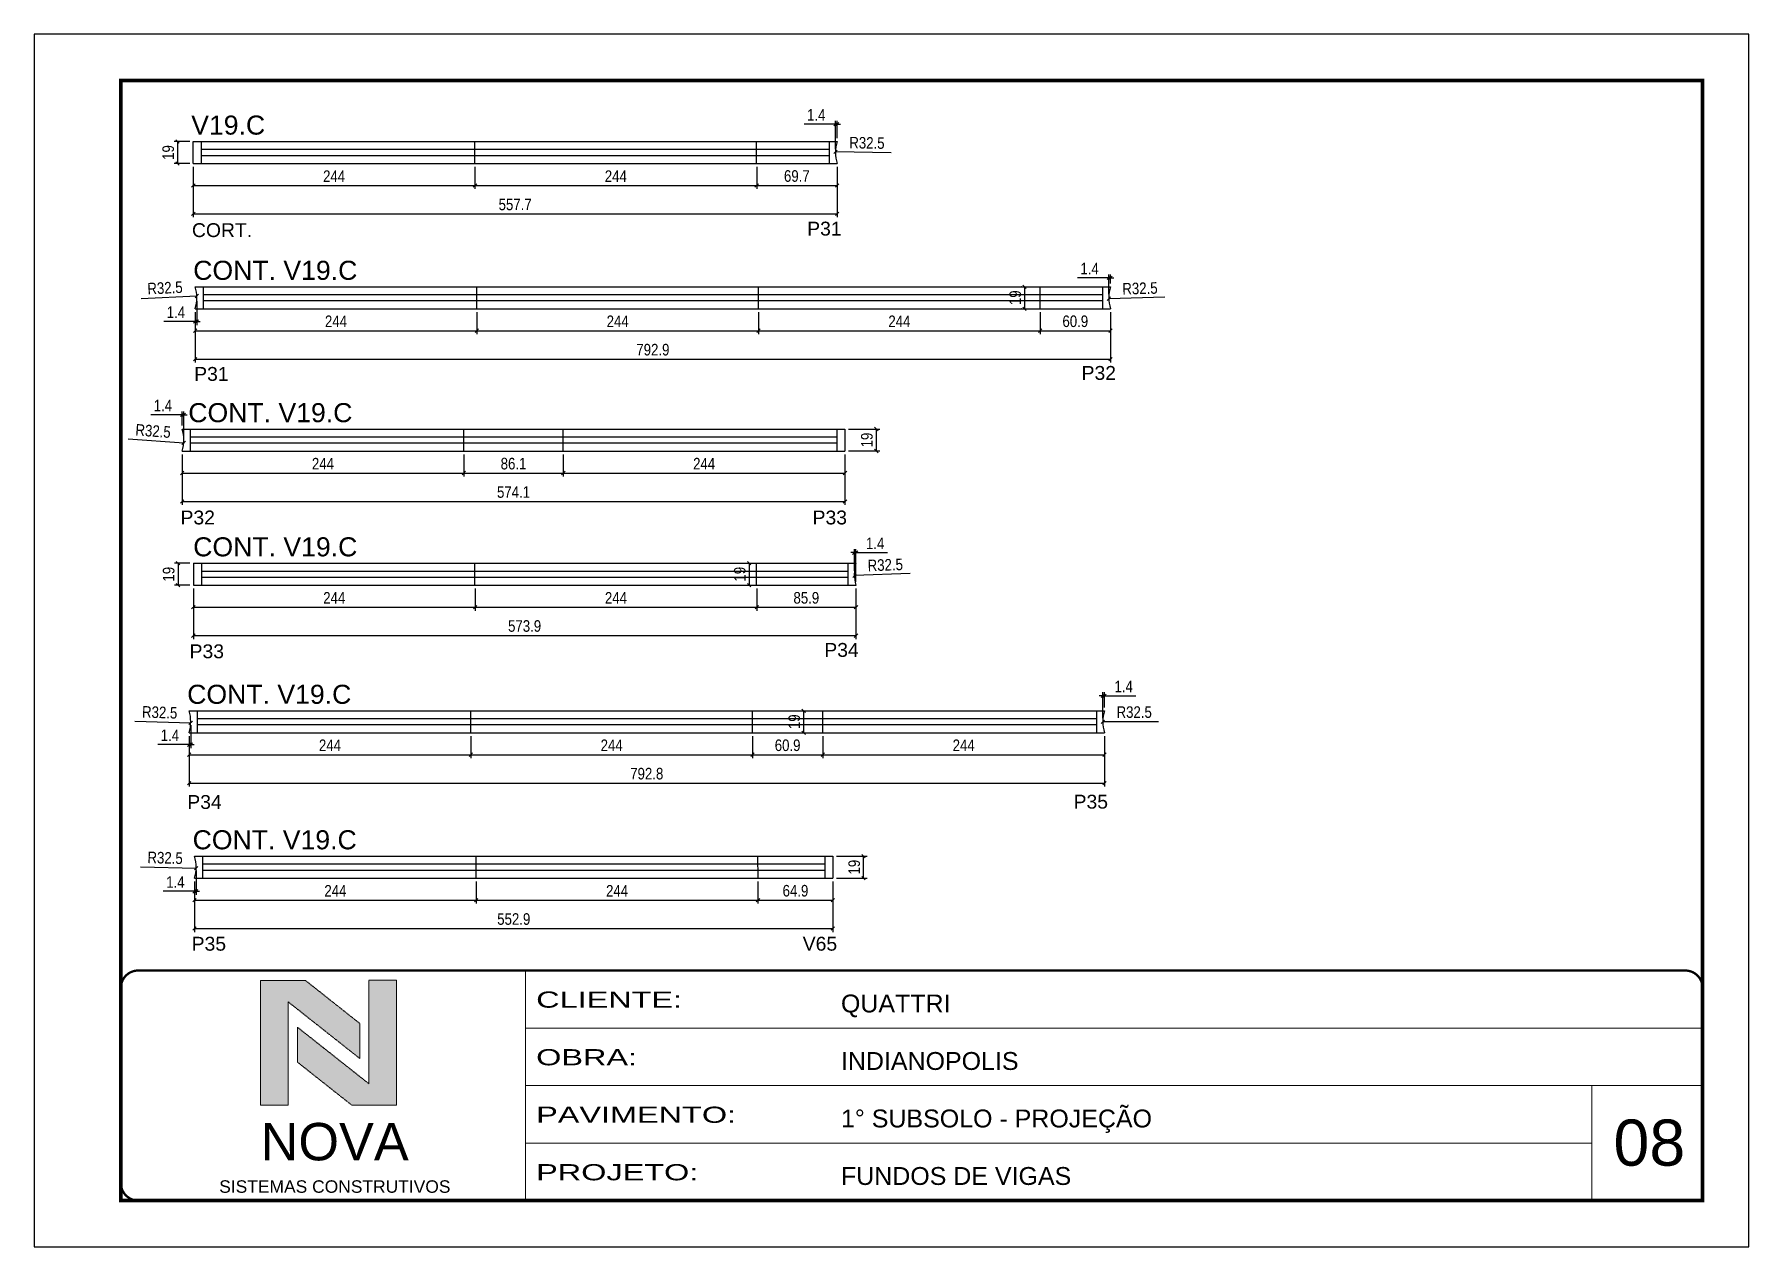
# Model space of a CAD drawing. Header units: millimetres. Extents: x 2012 to 8337, y 304 to 4842.
# Drawn here: x 6767 to 8252, y 1453 to 2503 of the extents above; entities that cross this region are included whole.
import ezdxf

# ---------------------------------------------------------------- set-up
doc = ezdxf.new("R2010")
doc.units = ezdxf.units.MM
doc.linetypes.add('CONTINUO', pattern=[0])
doc.linetypes.add('DASHED', pattern=[0.75, 0.5, -0.25])
for name, color, linetype in [('5', 5, 'Continuous'), ('COTA', 241, 'Continuous'), ('NOMENCLATURA', 7, 'Continuous'), ('Painéis', 200, 'Continuous'), ('SARR_2.2x7', 40, 'Continuous')]:
    doc.layers.add(name, color=color, linetype=linetype)
for name, color, linetype, lineweight in [('CARIMBO', 255, 'Continuous', 9), ('CARIMBO-LEGENDA', 75, 'Continuous', 15), ('Folhas', 255, 'Continuous', 9), ('SARRAFO DE PRESSAO', 251, 'DASHED', 9)]:
    doc.layers.add(name, color=color, linetype=linetype, lineweight=lineweight)
doc.layers.add('Laje_Perimetro', color=7, linetype='Continuous', plot=False)
doc.styles.add('arial', font='arial.ttf')
doc.styles.add('COTA TECNICA', font='techl___.ttf', dxfattribs={"height": 10})
doc.styles.add('COTA TECNICA-50', font='techl___.ttf', dxfattribs={"height": 10})
doc.styles.get("Standard").update_dxf_attribs({"font": 'arial.ttf'})
doc.styles.add('Tecnologia', font='')
doc.styles.get('Tecnologia').set_extended_font_data('Forgotten Futurist')
doc.dimstyles.new('COTA PAINEL-50', dxfattribs={"dimtxt": 10, "dimasz": 3, "dimexe": 3, "dimexo": 3, "dimgap": 3, "dimtad": 1, "dimdec": 1, "dimzin": 12, "dimdsep": 46, "dimtxsty": 'COTA TECNICA-50', "dimblk1": 'OBLIQUE', "dimblk2": 'OBLIQUE', "dimsah": 1, "dimcen": 0.9, "dimclrd": 4, "dimclre": 4, "dimclrt": 240, "dimadec": 1, "dimazin": 3, "dimtfac": 1, "dimtdec": 1, "dimtmove": 0, "dimatfit": 3, "dimfxl": 1, "dimtolj": 1, "dimtzin": 12, "dimarcsym": 0})
doc.dimstyles.new('PAINEL', dxfattribs={"dimtxt": 10, "dimasz": 3, "dimexe": 3, "dimexo": 3, "dimgap": 3, "dimtad": 1, "dimdec": 1, "dimzin": 12, "dimdsep": 46, "dimtxsty": 'COTA TECNICA', "dimblk1": 'OBLIQUE', "dimblk2": 'OBLIQUE', "dimsah": 1, "dimcen": 0.9, "dimclrd": 4, "dimclre": 4, "dimclrt": 240, "dimadec": 1, "dimazin": 3, "dimtfac": 1, "dimtdec": 1, "dimtmove": 0, "dimatfit": 3, "dimfxl": 1, "dimtolj": 1, "dimtzin": 12, "dimarcsym": 0})

msp = doc.modelspace()

# ---------------------------------------------------------------- texts
at = {"layer": '5', "linetype": 'Continuous'}
for s, p in [('CORT.', (6903.34, 2327.18)), ('P31', (7436.25, 2328.5)), ('P31', (6905.26, 2202.65)), ('P32', (7673.92, 2203.51)), ('P32', (6893.43, 2078.31)), ('P33', (7440.91, 2078.31)), ('P34', (7451.07, 1963.63)), ('P33', (6901.29, 1962.43)), ('P34', (6899.3, 1831.92)), ('P35', (7667, 1832.21)), ('P35', (6903.07, 1709.16)), ('V65', (7432.39, 1709.16))]:
    msp.add_text(s, height=12, rotation=359.99996, dxfattribs=at).set_placement(p)
at = {"layer": 'CARIMBO', "style": 'arial'}
msp.add_text('08', height=40, dxfattribs=at).set_placement((8134.64, 1522.93))
at = {"layer": 'NOMENCLATURA', "linetype": 'Continuous'}
for s, p in [('V19.C', (6902.71, 2415.91)), ('CONT. V19.C', (6904.45, 2290.13)), ('CONT. V19.C', (6900.18, 2166.85)), ('CONT. V19.C', (6904.45, 2050.65)), ('CONT. V19.C', (6899.23, 1922.94)), ('CONT. V19.C', (6903.92, 1796.95))]:
    msp.add_text(s, height=16.5, dxfattribs=at).set_placement(p)

# ---------------------------------------------------------------- blocks, each defined once
blk = doc.blocks.new('A$C64660E27')
at = {"layer": 'COTA', "true_color": 0x1a1a1a}
h = blk.add_hatch(color=250, dxfattribs=at)
h.dxf.hatch_style = 1
h.paths.add_polyline_path([(185.4, -11.6), (142.4, -11.6), (142.4, -131.6), (168.8, -131.6), (168.8, -32.2), (237.7, -86.7), (237.7, -53)])
at = {"layer": 'COTA'}
h = blk.add_hatch(color=20, dxfattribs=at)
h.dxf.hatch_style = 1
h.paths.add_polyline_path([(273, -11.4), (246.6, -11.4), (246.6, -111.1), (177.7, -56.6), (177.7, -90.2), (230, -131.6), (273, -131.6)])
for p, q in [((142.4, -131.6), (142.4, -11.6)), ((142.4, -11.6), (185.4, -11.6)), ((185.4, -11.6), (237.7, -53)), ((273, -11.4), (246.6, -11.4)), ((246.6, -111.1), (246.6, -11.4)), ((273, -11.4), (273, -131.6)), ((168.8, -32.2), (237.7, -86.7)), ((168.8, -131.6), (168.8, -32.2)), ((246.6, -111.1), (177.7, -56.6)), ((177.7, -90.2), (177.7, -56.6)), ((237.7, -86.7), (237.7, -53)), ((230, -131.6), (177.7, -90.2)), ((142.4, -131.6), (168.8, -131.6)), ((273, -131.6), (230, -131.6))]:
    blk.add_line(p, q)
at = {"layer": 'CARIMBO-LEGENDA', "color": 7, "linetype": 'Continuous', "ltscale": 100, "style": 'arial'}
blk.add_text('NOVA', height=36, dxfattribs=at).set_placement((142.4, -184.8))
at = {"layer": 'CARIMBO-LEGENDA', "color": 7, "linetype": 'Continuous', "style": 'arial'}
blk.add_text('SISTEMAS CONSTRUTIVOS', height=12, dxfattribs=at).set_placement((102.5, -216))
blk = doc.blocks.new('9999999999')
at = {"color": 30, "linetype": 'CONTINUO'}
for p, q in [((98564.6, 34230.2), (98564.6, 34429.4)), ((98564.6, 34379.6), (99584, 34379.6)), ((98564.6, 34329.8), (99488, 34329.8)), ((99584, 34329.8), (99488, 34329.8)), ((99488, 34329.8), (99488, 34230.2)), ((98564.6, 34280), (99488, 34280))]:
    blk.add_line(p, q, dxfattribs=at)
at = {"color": 30, "linetype": 'CONTINUO', "const_width": 2}
blk.add_lwpolyline([(99584, 34230.2), (99584, 34414.4, 0.414214), (99569, 34429.4), (98229, 34429.4, 0.414214), (98214, 34414.4), (98214, 34245.2, 0.414214), (98229, 34230.2), (99584, 34230.2)], format="xyb", dxfattribs=at)
at = {"layer": 'Folhas'}
blk.add_lwpolyline([(98139, 34190.2), (99624, 34190.2), (99624, 35240.2), (98139, 35240.2)], close=True, dxfattribs=at)
at = {"layer": 'Folhas', "color": 30, "const_width": 3}
blk.add_lwpolyline([(98214, 34230.2), (99584, 34230.2), (99584, 35200.2), (98214, 35200.2)], close=True, dxfattribs=at)
at = {"xscale": 0.9, "yscale": 0.9, "zscale": 0.9}
blk.add_blockref('A$C64660E27', (98206.9, 34431.3), dxfattribs=at)
at = {"color": 7, "linetype": 'Continuous', "ltscale": 5, "style": 'arial'}
for s, height, p in [('QUATTRI', 15.48, (98837.7, 34393.1)), ('INDIANOPOLIS', 15.483, (98837.7, 34343.3)), ('1° SUBSOLO - PROJEÇÃO', 15.483, (98837.7, 34293.5)), ('FUNDOS DE VIGAS', 15.483, (98837.7, 34243.7))]:
    blk.add_text(s, height=height, dxfattribs=at).set_placement(p)
at = {"layer": 'Folhas', "color": 7, "style": 'Tecnologia', "width": 1.5}
for s, p in [('CLIENTE:', (98573.7, 34397.2)), ('OBRA:', (98573.7, 34347.3)), ('PAVIMENTO:', (98573.7, 34297.5)), ('PROJETO:', (98573.7, 34247.7))]:
    blk.add_text(s, height=14, dxfattribs=at).set_placement(p)
blk = doc.blocks.new('_Oblique')
at = {"color": 0, "linetype": 'ByBlock', "lineweight": -2}
blk.add_line((-0.5, -0.5), (0.5, 0.5), dxfattribs=at)
blk = doc.blocks.new('*D195')
at = {"layer": 'Defpoints', "color": 0, "transparency": 16777216}
for p in [(7460.8, 2400.9), (7493.3, 2400.4)]:
    blk.add_point(p, dxfattribs=at)
at = {"layer": 'Painéis', "color": 4, "lineweight": -2, "transparency": 16777216}
blk.add_line((7509.1, 2400.2), (7460.8, 2400.9), dxfattribs=at)
at = {"layer": 'Painéis', "color": 4, "lineweight": -2, "transparency": 16777216, "xscale": 3, "yscale": 3, "zscale": 3, "rotation": 179.1760103630329}
blk.add_blockref('_Oblique', (7460.8, 2400.9), dxfattribs=at)
at = {"layer": 'Painéis', "color": 240, "transparency": 16777216, "insert": (7488, 2408.7), "char_height": 10, "attachment_point": 5, "rotation": 359.176, "style": 'COTA TECNICA'}
blk.add_mtext('\\A1;R32.5', dxfattribs=at)
blk = doc.blocks.new('*D196')
at = {"layer": 'Defpoints', "color": 0, "transparency": 16777216}
for p in [(7697.6, 2273.8), (7730.1, 2274.6)]:
    blk.add_point(p, dxfattribs=at)
at = {"layer": 'Painéis', "color": 4, "lineweight": -2, "transparency": 16777216}
blk.add_line((7745.9, 2275.1), (7697.6, 2273.8), dxfattribs=at)
at = {"layer": 'Painéis', "color": 4, "lineweight": -2, "transparency": 16777216, "xscale": 3, "yscale": 3, "zscale": 3, "rotation": 181.5219092084683}
blk.add_blockref('_Oblique', (7697.6, 2273.8), dxfattribs=at)
at = {"layer": 'Painéis', "color": 240, "transparency": 16777216, "insert": (7724.5, 2282.7), "char_height": 10, "attachment_point": 5, "rotation": 1.5219, "style": 'COTA TECNICA'}
blk.add_mtext('\\A1;R32.5', dxfattribs=at)
blk = doc.blocks.new('*D197')
at = {"layer": 'Defpoints', "color": 0, "transparency": 16777216}
for p in [(7509.6, 2035.2), (7477.1, 2034)]:
    blk.add_point(p, dxfattribs=at)
at = {"layer": 'Painéis', "color": 4, "lineweight": -2, "transparency": 16777216}
blk.add_line((7525.4, 2035.7), (7477.1, 2034), dxfattribs=at)
at = {"layer": 'Painéis', "color": 4, "lineweight": -2, "transparency": 16777216, "xscale": 3, "yscale": 3, "zscale": 3, "rotation": 182.0509495060682}
blk.add_blockref('_Oblique', (7477.1, 2034), dxfattribs=at)
at = {"layer": 'Painéis', "color": 240, "transparency": 16777216, "insert": (7503.9, 2043.2), "char_height": 10, "attachment_point": 5, "rotation": 2.0509, "style": 'COTA TECNICA'}
blk.add_mtext('\\A1;R32.5', dxfattribs=at)
blk = doc.blocks.new('*D198')
at = {"layer": 'Defpoints', "color": 0, "transparency": 16777216}
for p in [(7692.3, 1907.4), (7724.8, 1907.4)]:
    blk.add_point(p, dxfattribs=at)
at = {"layer": 'Painéis', "color": 4, "lineweight": -2, "transparency": 16777216}
blk.add_line((7740.6, 1907.4), (7692.3, 1907.4), dxfattribs=at)
at = {"layer": 'Painéis', "color": 4, "lineweight": -2, "transparency": 16777216, "xscale": 3, "yscale": 3, "zscale": 3, "rotation": 180}
blk.add_blockref('_Oblique', (7692.3, 1907.4), dxfattribs=at)
at = {"layer": 'Painéis', "color": 240, "transparency": 16777216, "insert": (7719.5, 1915.7), "char_height": 10, "attachment_point": 5, "style": 'COTA TECNICA'}
blk.add_mtext('\\A1;R32.5', dxfattribs=at)
blk = doc.blocks.new('*D199')
at = {"layer": 'Defpoints', "color": 0, "transparency": 16777216}
for p in [(6874.5, 1781.5), (6907, 1780.6)]:
    blk.add_point(p, dxfattribs=at)
at = {"layer": 'Painéis', "color": 4, "lineweight": -2, "transparency": 16777216}
blk.add_line((6858.7, 1781.9), (6907, 1780.6), dxfattribs=at)
at = {"layer": 'Painéis', "color": 4, "lineweight": -2, "transparency": 16777216, "xscale": 3, "yscale": 3, "zscale": 3, "rotation": 358.4652593640433}
blk.add_blockref('_Oblique', (6907, 1780.6), dxfattribs=at)
at = {"layer": 'Painéis', "color": 240, "transparency": 16777216, "insert": (6880.1, 1789.5), "char_height": 10, "attachment_point": 5, "rotation": 358.4653, "style": 'COTA TECNICA'}
blk.add_mtext('\\A1;R32.5', dxfattribs=at)
blk = doc.blocks.new('*D200')
at = {"layer": 'Defpoints', "color": 0, "transparency": 16777216}
for p in [(6869.8, 1907.4), (6902.3, 1906.4)]:
    blk.add_point(p, dxfattribs=at)
at = {"layer": 'Painéis', "color": 4, "lineweight": -2, "transparency": 16777216}
blk.add_line((6854, 1907.9), (6902.3, 1906.4), dxfattribs=at)
at = {"layer": 'Painéis', "color": 4, "lineweight": -2, "transparency": 16777216, "xscale": 3, "yscale": 3, "zscale": 3, "rotation": 358.2107966361232}
blk.add_blockref('_Oblique', (6902.3, 1906.4), dxfattribs=at)
at = {"layer": 'Painéis', "color": 240, "transparency": 16777216, "insert": (6875.4, 1915.5), "char_height": 10, "attachment_point": 5, "rotation": 358.2108, "style": 'COTA TECNICA'}
blk.add_mtext('\\A1;R32.5', dxfattribs=at)
blk = doc.blocks.new('*D201')
at = {"layer": 'Defpoints', "color": 0, "transparency": 16777216}
for p in [(6863.8, 2151.4), (6896.2, 2149)]:
    blk.add_point(p, dxfattribs=at)
at = {"layer": 'Painéis', "color": 4, "lineweight": -2, "transparency": 16777216}
blk.add_line((6848, 2152.5), (6896.2, 2149), dxfattribs=at)
at = {"layer": 'Painéis', "color": 4, "lineweight": -2, "transparency": 16777216, "xscale": 3, "yscale": 3, "zscale": 3, "rotation": 355.8844048674552}
blk.add_blockref('_Oblique', (6896.2, 2149), dxfattribs=at)
at = {"layer": 'Painéis', "color": 240, "transparency": 16777216, "insert": (6869.7, 2159.2), "char_height": 10, "attachment_point": 5, "rotation": 355.8844, "style": 'COTA TECNICA'}
blk.add_mtext('\\A1;R32.5', dxfattribs=at)
blk = doc.blocks.new('*D202')
at = {"layer": 'Defpoints', "color": 0, "transparency": 16777216}
for p in [(6875.1, 2274.6), (6907.5, 2276.2)]:
    blk.add_point(p, dxfattribs=at)
at = {"layer": 'Painéis', "color": 4, "lineweight": -2, "transparency": 16777216}
blk.add_line((6859.3, 2273.9), (6907.5, 2276.2), dxfattribs=at)
at = {"layer": 'Painéis', "color": 4, "lineweight": -2, "transparency": 16777216, "xscale": 3, "yscale": 3, "zscale": 3, "rotation": 2.81114826422556}
blk.add_blockref('_Oblique', (6907.5, 2276.2), dxfattribs=at)
at = {"layer": 'Painéis', "color": 240, "transparency": 16777216, "insert": (6880, 2283.1), "char_height": 10, "attachment_point": 5, "rotation": 2.8111, "style": 'COTA TECNICA'}
blk.add_mtext('\\A1;R32.5', dxfattribs=at)
blk = doc.blocks.new('*D45')
at = {"layer": 'COTA', "color": 4, "linetype": 'ByBlock', "lineweight": -2, "transparency": 16777216}
for p, q in [((6904.5, 2387.9), (6904.5, 2368.9)), ((7148.5, 2387.9), (7148.5, 2368.9)), ((6904.5, 2371.9), (7148.5, 2371.9))]:
    blk.add_line(p, q, dxfattribs=at)
at = {"layer": 'Defpoints', "color": 0, "linetype": 'ByBlock', "transparency": 16777216}
for p in [(6904.5, 2390.9), (7148.5, 2390.9), (7148.5, 2371.9)]:
    blk.add_point(p, dxfattribs=at)
at = {"layer": 'COTA', "color": 4, "linetype": 'ByBlock', "lineweight": -2, "transparency": 16777216, "xscale": 3, "yscale": 3, "zscale": 3, "rotation": 180}
blk.add_blockref('_Oblique', (6904.5, 2371.9), dxfattribs=at)
at = {"layer": 'COTA', "color": 4, "linetype": 'ByBlock', "lineweight": -2, "transparency": 16777216, "xscale": 3, "yscale": 3, "zscale": 3}
blk.add_blockref('_Oblique', (7148.5, 2371.9), dxfattribs=at)
at = {"layer": 'COTA', "color": 240, "linetype": 'ByBlock', "transparency": 16777216, "insert": (7026.5, 2379.9), "char_height": 10, "attachment_point": 5, "style": 'COTA TECNICA-50'}
blk.add_mtext('\\A1;244', dxfattribs=at)
blk = doc.blocks.new('*D46')
at = {"layer": 'COTA', "color": 4, "linetype": 'ByBlock', "lineweight": -2, "transparency": 16777216}
for p, q in [((7392.5, 2387.9), (7392.5, 2368.9)), ((7462.2, 2387.9), (7462.2, 2368.9)), ((7392.5, 2371.9), (7462.2, 2371.9))]:
    blk.add_line(p, q, dxfattribs=at)
at = {"layer": 'Defpoints', "color": 0, "linetype": 'ByBlock', "transparency": 16777216}
for p in [(7392.5, 2390.9), (7462.2, 2390.9), (7462.2, 2371.9)]:
    blk.add_point(p, dxfattribs=at)
at = {"layer": 'COTA', "color": 4, "linetype": 'ByBlock', "lineweight": -2, "transparency": 16777216, "xscale": 3, "yscale": 3, "zscale": 3, "rotation": 180}
blk.add_blockref('_Oblique', (7392.5, 2371.9), dxfattribs=at)
at = {"layer": 'COTA', "color": 4, "linetype": 'ByBlock', "lineweight": -2, "transparency": 16777216, "xscale": 3, "yscale": 3, "zscale": 3}
blk.add_blockref('_Oblique', (7462.2, 2371.9), dxfattribs=at)
at = {"layer": 'COTA', "color": 240, "linetype": 'ByBlock', "transparency": 16777216, "insert": (7427.3, 2380), "char_height": 10, "attachment_point": 5, "style": 'COTA TECNICA-50'}
blk.add_mtext('\\A1;69.7', dxfattribs=at)
blk = doc.blocks.new('*D47')
at = {"layer": 'COTA', "color": 4, "lineweight": -2, "transparency": 16777216}
for p, q in [((6904.5, 2387.9), (6904.5, 2344.3)), ((7462.2, 2387.9), (7462.2, 2344.3)), ((6904.5, 2347.3), (7462.2, 2347.3))]:
    blk.add_line(p, q, dxfattribs=at)
at = {"layer": 'Defpoints', "color": 0, "transparency": 16777216}
for p in [(6904.5, 2390.9), (7462.2, 2390.9), (7462.2, 2347.3)]:
    blk.add_point(p, dxfattribs=at)
at = {"layer": 'COTA', "color": 4, "lineweight": -2, "transparency": 16777216, "xscale": 3, "yscale": 3, "zscale": 3, "rotation": 180}
blk.add_blockref('_Oblique', (6904.5, 2347.3), dxfattribs=at)
at = {"layer": 'COTA', "color": 4, "lineweight": -2, "transparency": 16777216, "xscale": 3, "yscale": 3, "zscale": 3}
blk.add_blockref('_Oblique', (7462.2, 2347.3), dxfattribs=at)
at = {"layer": 'COTA', "color": 240, "transparency": 16777216, "insert": (7183.3, 2355.4), "char_height": 10, "attachment_point": 5, "style": 'COTA TECNICA'}
blk.add_mtext('\\A1;557.7', dxfattribs=at)
blk = doc.blocks.new('*D48')
at = {"layer": 'COTA', "color": 4, "linetype": 'ByBlock', "lineweight": -2, "transparency": 16777216}
for p, q in [((7148.5, 2387.9), (7148.5, 2368.9)), ((7392.5, 2387.9), (7392.5, 2368.9)), ((7148.5, 2371.9), (7392.5, 2371.9))]:
    blk.add_line(p, q, dxfattribs=at)
at = {"layer": 'Defpoints', "color": 0, "linetype": 'ByBlock', "transparency": 16777216}
for p in [(7148.5, 2390.9), (7392.5, 2390.9), (7392.5, 2371.9)]:
    blk.add_point(p, dxfattribs=at)
at = {"layer": 'COTA', "color": 4, "linetype": 'ByBlock', "lineweight": -2, "transparency": 16777216, "xscale": 3, "yscale": 3, "zscale": 3, "rotation": 180}
blk.add_blockref('_Oblique', (7148.5, 2371.9), dxfattribs=at)
at = {"layer": 'COTA', "color": 4, "linetype": 'ByBlock', "lineweight": -2, "transparency": 16777216, "xscale": 3, "yscale": 3, "zscale": 3}
blk.add_blockref('_Oblique', (7392.5, 2371.9), dxfattribs=at)
at = {"layer": 'COTA', "color": 240, "linetype": 'ByBlock', "transparency": 16777216, "insert": (7270.5, 2379.9), "char_height": 10, "attachment_point": 5, "style": 'COTA TECNICA-50'}
blk.add_mtext('\\A1;244', dxfattribs=at)
blk = doc.blocks.new('*D49')
at = {"layer": 'COTA', "color": 4, "linetype": 'ByBlock', "lineweight": -2, "transparency": 16777216}
for p, q in [((6906.1, 2262.1), (6906.1, 2243.1)), ((7150.1, 2262.1), (7150.1, 2243.1)), ((6906.1, 2246.1), (7150.1, 2246.1))]:
    blk.add_line(p, q, dxfattribs=at)
at = {"layer": 'Defpoints', "color": 0, "linetype": 'ByBlock', "transparency": 16777216}
for p in [(6906.1, 2265.1), (7150.1, 2265.1), (7150.1, 2246.1)]:
    blk.add_point(p, dxfattribs=at)
at = {"layer": 'COTA', "color": 4, "linetype": 'ByBlock', "lineweight": -2, "transparency": 16777216, "xscale": 3, "yscale": 3, "zscale": 3, "rotation": 180}
blk.add_blockref('_Oblique', (6906.1, 2246.1), dxfattribs=at)
at = {"layer": 'COTA', "color": 4, "linetype": 'ByBlock', "lineweight": -2, "transparency": 16777216, "xscale": 3, "yscale": 3, "zscale": 3}
blk.add_blockref('_Oblique', (7150.1, 2246.1), dxfattribs=at)
at = {"layer": 'COTA', "color": 240, "linetype": 'ByBlock', "transparency": 16777216, "insert": (7028.1, 2254.2), "char_height": 10, "attachment_point": 5, "style": 'COTA TECNICA-50'}
blk.add_mtext('\\A1;244', dxfattribs=at)
blk = doc.blocks.new('*D50')
at = {"layer": 'COTA', "color": 4, "linetype": 'ByBlock', "lineweight": -2, "transparency": 16777216}
for p, q in [((7394.1, 2262.1), (7394.1, 2243.1)), ((7638.1, 2262.1), (7638.1, 2243.1)), ((7394.1, 2246.1), (7638.1, 2246.1))]:
    blk.add_line(p, q, dxfattribs=at)
at = {"layer": 'Defpoints', "color": 0, "linetype": 'ByBlock', "transparency": 16777216}
for p in [(7394.1, 2265.1), (7638.1, 2265.1), (7638.1, 2246.1)]:
    blk.add_point(p, dxfattribs=at)
at = {"layer": 'COTA', "color": 4, "linetype": 'ByBlock', "lineweight": -2, "transparency": 16777216, "xscale": 3, "yscale": 3, "zscale": 3, "rotation": 180}
blk.add_blockref('_Oblique', (7394.1, 2246.1), dxfattribs=at)
at = {"layer": 'COTA', "color": 4, "linetype": 'ByBlock', "lineweight": -2, "transparency": 16777216, "xscale": 3, "yscale": 3, "zscale": 3}
blk.add_blockref('_Oblique', (7638.1, 2246.1), dxfattribs=at)
at = {"layer": 'COTA', "color": 240, "linetype": 'ByBlock', "transparency": 16777216, "insert": (7516.1, 2254.2), "char_height": 10, "attachment_point": 5, "style": 'COTA TECNICA-50'}
blk.add_mtext('\\A1;244', dxfattribs=at)
blk = doc.blocks.new('*D51')
at = {"layer": 'COTA', "color": 4, "lineweight": -2, "transparency": 16777216}
for p, q in [((6906.1, 2262.1), (6906.1, 2218.5)), ((7699, 2262.1), (7699, 2218.5)), ((6906.1, 2221.5), (7699, 2221.5))]:
    blk.add_line(p, q, dxfattribs=at)
at = {"layer": 'Defpoints', "color": 0, "transparency": 16777216}
for p in [(6906.1, 2265.1), (7699, 2265.1), (7699, 2221.5)]:
    blk.add_point(p, dxfattribs=at)
at = {"layer": 'COTA', "color": 4, "lineweight": -2, "transparency": 16777216, "xscale": 3, "yscale": 3, "zscale": 3, "rotation": 180}
blk.add_blockref('_Oblique', (6906.1, 2221.5), dxfattribs=at)
at = {"layer": 'COTA', "color": 4, "lineweight": -2, "transparency": 16777216, "xscale": 3, "yscale": 3, "zscale": 3}
blk.add_blockref('_Oblique', (7699, 2221.5), dxfattribs=at)
at = {"layer": 'COTA', "color": 240, "transparency": 16777216, "insert": (7302.6, 2229.6), "char_height": 10, "attachment_point": 5, "style": 'COTA TECNICA'}
blk.add_mtext('\\A1;792.9', dxfattribs=at)
blk = doc.blocks.new('*D52')
at = {"layer": 'COTA', "color": 4, "linetype": 'ByBlock', "lineweight": -2, "transparency": 16777216}
for p, q in [((7150.1, 2262.1), (7150.1, 2243.1)), ((7394.1, 2262.1), (7394.1, 2243.1)), ((7150.1, 2246.1), (7394.1, 2246.1))]:
    blk.add_line(p, q, dxfattribs=at)
at = {"layer": 'Defpoints', "color": 0, "linetype": 'ByBlock', "transparency": 16777216}
for p in [(7150.1, 2265.1), (7394.1, 2265.1), (7394.1, 2246.1)]:
    blk.add_point(p, dxfattribs=at)
at = {"layer": 'COTA', "color": 4, "linetype": 'ByBlock', "lineweight": -2, "transparency": 16777216, "xscale": 3, "yscale": 3, "zscale": 3, "rotation": 180}
blk.add_blockref('_Oblique', (7150.1, 2246.1), dxfattribs=at)
at = {"layer": 'COTA', "color": 4, "linetype": 'ByBlock', "lineweight": -2, "transparency": 16777216, "xscale": 3, "yscale": 3, "zscale": 3}
blk.add_blockref('_Oblique', (7394.1, 2246.1), dxfattribs=at)
at = {"layer": 'COTA', "color": 240, "linetype": 'ByBlock', "transparency": 16777216, "insert": (7272.1, 2254.2), "char_height": 10, "attachment_point": 5, "style": 'COTA TECNICA-50'}
blk.add_mtext('\\A1;244', dxfattribs=at)
blk = doc.blocks.new('*D53')
at = {"layer": 'COTA', "color": 4, "linetype": 'ByBlock', "lineweight": -2, "transparency": 16777216}
for p, q in [((6894.8, 2138.9), (6894.8, 2119.8)), ((7138.8, 2138.9), (7138.8, 2119.8)), ((6894.8, 2122.8), (7138.8, 2122.8))]:
    blk.add_line(p, q, dxfattribs=at)
at = {"layer": 'Defpoints', "color": 0, "linetype": 'ByBlock', "transparency": 16777216}
for p in [(6894.8, 2141.9), (7138.8, 2141.9), (7138.8, 2122.8)]:
    blk.add_point(p, dxfattribs=at)
at = {"layer": 'COTA', "color": 4, "linetype": 'ByBlock', "lineweight": -2, "transparency": 16777216, "xscale": 3, "yscale": 3, "zscale": 3, "rotation": 180}
blk.add_blockref('_Oblique', (6894.8, 2122.8), dxfattribs=at)
at = {"layer": 'COTA', "color": 4, "linetype": 'ByBlock', "lineweight": -2, "transparency": 16777216, "xscale": 3, "yscale": 3, "zscale": 3}
blk.add_blockref('_Oblique', (7138.8, 2122.8), dxfattribs=at)
at = {"layer": 'COTA', "color": 240, "linetype": 'ByBlock', "transparency": 16777216, "insert": (7016.8, 2130.9), "char_height": 10, "attachment_point": 5, "style": 'COTA TECNICA-50'}
blk.add_mtext('\\A1;244', dxfattribs=at)
blk = doc.blocks.new('*D54')
at = {"layer": 'COTA', "color": 4, "linetype": 'ByBlock', "lineweight": -2, "transparency": 16777216}
for p, q in [((7225, 2138.9), (7225, 2119.8)), ((7469, 2138.9), (7469, 2119.8)), ((7225, 2122.8), (7469, 2122.8))]:
    blk.add_line(p, q, dxfattribs=at)
at = {"layer": 'Defpoints', "color": 0, "linetype": 'ByBlock', "transparency": 16777216}
for p in [(7225, 2141.9), (7469, 2141.9), (7469, 2122.8)]:
    blk.add_point(p, dxfattribs=at)
at = {"layer": 'COTA', "color": 4, "linetype": 'ByBlock', "lineweight": -2, "transparency": 16777216, "xscale": 3, "yscale": 3, "zscale": 3, "rotation": 180}
blk.add_blockref('_Oblique', (7225, 2122.8), dxfattribs=at)
at = {"layer": 'COTA', "color": 4, "linetype": 'ByBlock', "lineweight": -2, "transparency": 16777216, "xscale": 3, "yscale": 3, "zscale": 3}
blk.add_blockref('_Oblique', (7469, 2122.8), dxfattribs=at)
at = {"layer": 'COTA', "color": 240, "linetype": 'ByBlock', "transparency": 16777216, "insert": (7347, 2130.9), "char_height": 10, "attachment_point": 5, "style": 'COTA TECNICA-50'}
blk.add_mtext('\\A1;244', dxfattribs=at)
blk = doc.blocks.new('*D55')
at = {"layer": 'COTA', "color": 4, "lineweight": -2, "transparency": 16777216}
for p, q in [((6894.8, 2138.9), (6894.8, 2095.2)), ((7469, 2138.9), (7469, 2095.2)), ((6894.8, 2098.2), (7469, 2098.2))]:
    blk.add_line(p, q, dxfattribs=at)
at = {"layer": 'Defpoints', "color": 0, "transparency": 16777216}
for p in [(6894.8, 2141.9), (7469, 2141.9), (7469, 2098.2)]:
    blk.add_point(p, dxfattribs=at)
at = {"layer": 'COTA', "color": 4, "lineweight": -2, "transparency": 16777216, "xscale": 3, "yscale": 3, "zscale": 3, "rotation": 180}
blk.add_blockref('_Oblique', (6894.8, 2098.2), dxfattribs=at)
at = {"layer": 'COTA', "color": 4, "lineweight": -2, "transparency": 16777216, "xscale": 3, "yscale": 3, "zscale": 3}
blk.add_blockref('_Oblique', (7469, 2098.2), dxfattribs=at)
at = {"layer": 'COTA', "color": 240, "transparency": 16777216, "insert": (7181.9, 2106.3), "char_height": 10, "attachment_point": 5, "style": 'COTA TECNICA'}
blk.add_mtext('\\A1;574.1', dxfattribs=at)
blk = doc.blocks.new('*D56')
at = {"layer": 'COTA', "color": 4, "linetype": 'ByBlock', "lineweight": -2, "transparency": 16777216}
for p, q in [((7138.8, 2138.9), (7138.8, 2119.8)), ((7225, 2138.9), (7225, 2119.8)), ((7138.8, 2122.8), (7225, 2122.8))]:
    blk.add_line(p, q, dxfattribs=at)
at = {"layer": 'Defpoints', "color": 0, "linetype": 'ByBlock', "transparency": 16777216}
for p in [(7138.8, 2141.9), (7225, 2141.9), (7225, 2122.8)]:
    blk.add_point(p, dxfattribs=at)
at = {"layer": 'COTA', "color": 4, "linetype": 'ByBlock', "lineweight": -2, "transparency": 16777216, "xscale": 3, "yscale": 3, "zscale": 3, "rotation": 180}
blk.add_blockref('_Oblique', (7138.8, 2122.8), dxfattribs=at)
at = {"layer": 'COTA', "color": 4, "linetype": 'ByBlock', "lineweight": -2, "transparency": 16777216, "xscale": 3, "yscale": 3, "zscale": 3}
blk.add_blockref('_Oblique', (7225, 2122.8), dxfattribs=at)
at = {"layer": 'COTA', "color": 240, "linetype": 'ByBlock', "transparency": 16777216, "insert": (7181.9, 2130.9), "char_height": 10, "attachment_point": 5, "style": 'COTA TECNICA-50'}
blk.add_mtext('\\A1;86.1', dxfattribs=at)
blk = doc.blocks.new('*D57')
at = {"layer": 'COTA', "color": 4, "linetype": 'ByBlock', "lineweight": -2, "transparency": 16777216}
for p, q in [((6904.6, 2022.7), (6904.6, 2003.6)), ((7148.6, 2022.7), (7148.6, 2003.6)), ((6904.6, 2006.6), (7148.6, 2006.6))]:
    blk.add_line(p, q, dxfattribs=at)
at = {"layer": 'Defpoints', "color": 0, "linetype": 'ByBlock', "transparency": 16777216}
for p in [(6904.6, 2025.7), (7148.6, 2025.7), (7148.6, 2006.6)]:
    blk.add_point(p, dxfattribs=at)
at = {"layer": 'COTA', "color": 4, "linetype": 'ByBlock', "lineweight": -2, "transparency": 16777216, "xscale": 3, "yscale": 3, "zscale": 3, "rotation": 180}
blk.add_blockref('_Oblique', (6904.6, 2006.6), dxfattribs=at)
at = {"layer": 'COTA', "color": 4, "linetype": 'ByBlock', "lineweight": -2, "transparency": 16777216, "xscale": 3, "yscale": 3, "zscale": 3}
blk.add_blockref('_Oblique', (7148.6, 2006.6), dxfattribs=at)
at = {"layer": 'COTA', "color": 240, "linetype": 'ByBlock', "transparency": 16777216, "insert": (7026.6, 2014.7), "char_height": 10, "attachment_point": 5, "style": 'COTA TECNICA-50'}
blk.add_mtext('\\A1;244', dxfattribs=at)
blk = doc.blocks.new('*D58')
at = {"layer": 'COTA', "color": 4, "linetype": 'ByBlock', "lineweight": -2, "transparency": 16777216}
for p, q in [((7392.6, 2022.7), (7392.6, 2003.6)), ((7478.5, 2022.7), (7478.5, 2003.6)), ((7392.6, 2006.6), (7478.5, 2006.6))]:
    blk.add_line(p, q, dxfattribs=at)
at = {"layer": 'Defpoints', "color": 0, "linetype": 'ByBlock', "transparency": 16777216}
for p in [(7392.6, 2025.7), (7478.5, 2025.7), (7478.5, 2006.6)]:
    blk.add_point(p, dxfattribs=at)
at = {"layer": 'COTA', "color": 4, "linetype": 'ByBlock', "lineweight": -2, "transparency": 16777216, "xscale": 3, "yscale": 3, "zscale": 3, "rotation": 180}
blk.add_blockref('_Oblique', (7392.6, 2006.6), dxfattribs=at)
at = {"layer": 'COTA', "color": 4, "linetype": 'ByBlock', "lineweight": -2, "transparency": 16777216, "xscale": 3, "yscale": 3, "zscale": 3}
blk.add_blockref('_Oblique', (7478.5, 2006.6), dxfattribs=at)
at = {"layer": 'COTA', "color": 240, "linetype": 'ByBlock', "transparency": 16777216, "insert": (7435.5, 2014.7), "char_height": 10, "attachment_point": 5, "style": 'COTA TECNICA-50'}
blk.add_mtext('\\A1;85.9', dxfattribs=at)
blk = doc.blocks.new('*D59')
at = {"layer": 'COTA', "color": 4, "lineweight": -2, "transparency": 16777216}
for p, q in [((6904.6, 2022.7), (6904.6, 1979)), ((7478.5, 2022.7), (7478.5, 1979)), ((6904.6, 1982), (7478.5, 1982))]:
    blk.add_line(p, q, dxfattribs=at)
at = {"layer": 'Defpoints', "color": 0, "transparency": 16777216}
for p in [(6904.6, 2025.7), (7478.5, 2025.7), (7478.5, 1982)]:
    blk.add_point(p, dxfattribs=at)
at = {"layer": 'COTA', "color": 4, "lineweight": -2, "transparency": 16777216, "xscale": 3, "yscale": 3, "zscale": 3, "rotation": 180}
blk.add_blockref('_Oblique', (6904.6, 1982), dxfattribs=at)
at = {"layer": 'COTA', "color": 4, "lineweight": -2, "transparency": 16777216, "xscale": 3, "yscale": 3, "zscale": 3}
blk.add_blockref('_Oblique', (7478.5, 1982), dxfattribs=at)
at = {"layer": 'COTA', "color": 240, "transparency": 16777216, "insert": (7191.5, 1990.3), "char_height": 10, "attachment_point": 5, "style": 'COTA TECNICA'}
blk.add_mtext('\\A1;573.9', dxfattribs=at)
blk = doc.blocks.new('*D60')
at = {"layer": 'COTA', "color": 4, "linetype": 'ByBlock', "lineweight": -2, "transparency": 16777216}
for p, q in [((7148.6, 2022.7), (7148.6, 2003.6)), ((7392.6, 2022.7), (7392.6, 2003.6)), ((7148.6, 2006.6), (7392.6, 2006.6))]:
    blk.add_line(p, q, dxfattribs=at)
at = {"layer": 'Defpoints', "color": 0, "linetype": 'ByBlock', "transparency": 16777216}
for p in [(7148.6, 2025.7), (7392.6, 2025.7), (7392.6, 2006.6)]:
    blk.add_point(p, dxfattribs=at)
at = {"layer": 'COTA', "color": 4, "linetype": 'ByBlock', "lineweight": -2, "transparency": 16777216, "xscale": 3, "yscale": 3, "zscale": 3, "rotation": 180}
blk.add_blockref('_Oblique', (7148.6, 2006.6), dxfattribs=at)
at = {"layer": 'COTA', "color": 4, "linetype": 'ByBlock', "lineweight": -2, "transparency": 16777216, "xscale": 3, "yscale": 3, "zscale": 3}
blk.add_blockref('_Oblique', (7392.6, 2006.6), dxfattribs=at)
at = {"layer": 'COTA', "color": 240, "linetype": 'ByBlock', "transparency": 16777216, "insert": (7270.6, 2014.7), "char_height": 10, "attachment_point": 5, "style": 'COTA TECNICA-50'}
blk.add_mtext('\\A1;244', dxfattribs=at)
blk = doc.blocks.new('*D61')
at = {"layer": 'COTA', "color": 4, "linetype": 'ByBlock', "lineweight": -2, "transparency": 16777216}
for p, q in [((6900.9, 1894.9), (6900.9, 1875.9)), ((7144.9, 1894.9), (7144.9, 1875.9)), ((6900.9, 1878.9), (7144.9, 1878.9))]:
    blk.add_line(p, q, dxfattribs=at)
at = {"layer": 'Defpoints', "color": 0, "linetype": 'ByBlock', "transparency": 16777216}
for p in [(6900.9, 1897.9), (7144.9, 1897.9), (7144.9, 1878.9)]:
    blk.add_point(p, dxfattribs=at)
at = {"layer": 'COTA', "color": 4, "linetype": 'ByBlock', "lineweight": -2, "transparency": 16777216, "xscale": 3, "yscale": 3, "zscale": 3, "rotation": 180}
blk.add_blockref('_Oblique', (6900.9, 1878.9), dxfattribs=at)
at = {"layer": 'COTA', "color": 4, "linetype": 'ByBlock', "lineweight": -2, "transparency": 16777216, "xscale": 3, "yscale": 3, "zscale": 3}
blk.add_blockref('_Oblique', (7144.9, 1878.9), dxfattribs=at)
at = {"layer": 'COTA', "color": 240, "linetype": 'ByBlock', "transparency": 16777216, "insert": (7022.9, 1887), "char_height": 10, "attachment_point": 5, "style": 'COTA TECNICA-50'}
blk.add_mtext('\\A1;244', dxfattribs=at)
blk = doc.blocks.new('*D62')
at = {"layer": 'COTA', "color": 4, "lineweight": -2, "transparency": 16777216}
for p, q in [((6900.9, 1894.9), (6900.9, 1851.3)), ((7693.7, 1894.9), (7693.7, 1851.3)), ((6900.9, 1854.3), (7693.7, 1854.3))]:
    blk.add_line(p, q, dxfattribs=at)
at = {"layer": 'Defpoints', "color": 0, "transparency": 16777216}
for p in [(6900.9, 1897.9), (7693.7, 1897.9), (7693.7, 1854.3)]:
    blk.add_point(p, dxfattribs=at)
at = {"layer": 'COTA', "color": 4, "lineweight": -2, "transparency": 16777216, "xscale": 3, "yscale": 3, "zscale": 3, "rotation": 180}
blk.add_blockref('_Oblique', (6900.9, 1854.3), dxfattribs=at)
at = {"layer": 'COTA', "color": 4, "lineweight": -2, "transparency": 16777216, "xscale": 3, "yscale": 3, "zscale": 3}
blk.add_blockref('_Oblique', (7693.7, 1854.3), dxfattribs=at)
at = {"layer": 'COTA', "color": 240, "transparency": 16777216, "insert": (7297.3, 1862.4), "char_height": 10, "attachment_point": 5, "style": 'COTA TECNICA'}
blk.add_mtext('\\A1;792.8', dxfattribs=at)
blk = doc.blocks.new('*D63')
at = {"layer": 'COTA', "color": 4, "linetype": 'ByBlock', "lineweight": -2, "transparency": 16777216}
for p, q in [((7144.9, 1894.9), (7144.9, 1875.9)), ((7388.9, 1894.9), (7388.9, 1875.9)), ((7144.9, 1878.9), (7388.9, 1878.9))]:
    blk.add_line(p, q, dxfattribs=at)
at = {"layer": 'Defpoints', "color": 0, "linetype": 'ByBlock', "transparency": 16777216}
for p in [(7144.9, 1897.9), (7388.9, 1897.9), (7388.9, 1878.9)]:
    blk.add_point(p, dxfattribs=at)
at = {"layer": 'COTA', "color": 4, "linetype": 'ByBlock', "lineweight": -2, "transparency": 16777216, "xscale": 3, "yscale": 3, "zscale": 3, "rotation": 180}
blk.add_blockref('_Oblique', (7144.9, 1878.9), dxfattribs=at)
at = {"layer": 'COTA', "color": 4, "linetype": 'ByBlock', "lineweight": -2, "transparency": 16777216, "xscale": 3, "yscale": 3, "zscale": 3}
blk.add_blockref('_Oblique', (7388.9, 1878.9), dxfattribs=at)
at = {"layer": 'COTA', "color": 240, "linetype": 'ByBlock', "transparency": 16777216, "insert": (7266.9, 1887), "char_height": 10, "attachment_point": 5, "style": 'COTA TECNICA-50'}
blk.add_mtext('\\A1;244', dxfattribs=at)
blk = doc.blocks.new('*D64')
at = {"layer": 'COTA', "color": 4, "linetype": 'ByBlock', "lineweight": -2, "transparency": 16777216}
for p, q in [((6905.6, 1769), (6905.6, 1749.9)), ((7149.6, 1769), (7149.6, 1749.9)), ((6905.6, 1752.9), (7149.6, 1752.9))]:
    blk.add_line(p, q, dxfattribs=at)
at = {"layer": 'Defpoints', "color": 0, "linetype": 'ByBlock', "transparency": 16777216}
for p in [(6905.6, 1772), (7149.6, 1772), (7149.6, 1752.9)]:
    blk.add_point(p, dxfattribs=at)
at = {"layer": 'COTA', "color": 4, "linetype": 'ByBlock', "lineweight": -2, "transparency": 16777216, "xscale": 3, "yscale": 3, "zscale": 3, "rotation": 180}
blk.add_blockref('_Oblique', (6905.6, 1752.9), dxfattribs=at)
at = {"layer": 'COTA', "color": 4, "linetype": 'ByBlock', "lineweight": -2, "transparency": 16777216, "xscale": 3, "yscale": 3, "zscale": 3}
blk.add_blockref('_Oblique', (7149.6, 1752.9), dxfattribs=at)
at = {"layer": 'COTA', "color": 240, "linetype": 'ByBlock', "transparency": 16777216, "insert": (7027.6, 1761), "char_height": 10, "attachment_point": 5, "style": 'COTA TECNICA-50'}
blk.add_mtext('\\A1;244', dxfattribs=at)
blk = doc.blocks.new('*D65')
at = {"layer": 'COTA', "color": 4, "linetype": 'ByBlock', "lineweight": -2, "transparency": 16777216}
for p, q in [((7393.6, 1769), (7393.6, 1749.9)), ((7458.5, 1769), (7458.5, 1749.9)), ((7393.6, 1752.9), (7458.5, 1752.9))]:
    blk.add_line(p, q, dxfattribs=at)
at = {"layer": 'Defpoints', "color": 0, "linetype": 'ByBlock', "transparency": 16777216}
for p in [(7393.6, 1772), (7458.5, 1772), (7458.5, 1752.9)]:
    blk.add_point(p, dxfattribs=at)
at = {"layer": 'COTA', "color": 4, "linetype": 'ByBlock', "lineweight": -2, "transparency": 16777216, "xscale": 3, "yscale": 3, "zscale": 3, "rotation": 180}
blk.add_blockref('_Oblique', (7393.6, 1752.9), dxfattribs=at)
at = {"layer": 'COTA', "color": 4, "linetype": 'ByBlock', "lineweight": -2, "transparency": 16777216, "xscale": 3, "yscale": 3, "zscale": 3}
blk.add_blockref('_Oblique', (7458.5, 1752.9), dxfattribs=at)
at = {"layer": 'COTA', "color": 240, "linetype": 'ByBlock', "transparency": 16777216, "insert": (7426.1, 1761), "char_height": 10, "attachment_point": 5, "style": 'COTA TECNICA-50'}
blk.add_mtext('\\A1;64.9', dxfattribs=at)
blk = doc.blocks.new('*D66')
at = {"layer": 'COTA', "color": 4, "lineweight": -2, "transparency": 16777216}
for p, q in [((6905.6, 1769), (6905.6, 1725.3)), ((7458.5, 1769), (7458.5, 1725.3)), ((6905.6, 1728.3), (7458.5, 1728.3))]:
    blk.add_line(p, q, dxfattribs=at)
at = {"layer": 'Defpoints', "color": 0, "transparency": 16777216}
for p in [(6905.6, 1772), (7458.5, 1772), (7458.5, 1728.3)]:
    blk.add_point(p, dxfattribs=at)
at = {"layer": 'COTA', "color": 4, "lineweight": -2, "transparency": 16777216, "xscale": 3, "yscale": 3, "zscale": 3, "rotation": 180}
blk.add_blockref('_Oblique', (6905.6, 1728.3), dxfattribs=at)
at = {"layer": 'COTA', "color": 4, "lineweight": -2, "transparency": 16777216, "xscale": 3, "yscale": 3, "zscale": 3}
blk.add_blockref('_Oblique', (7458.5, 1728.3), dxfattribs=at)
at = {"layer": 'COTA', "color": 240, "transparency": 16777216, "insert": (7182.1, 1736.5), "char_height": 10, "attachment_point": 5, "style": 'COTA TECNICA'}
blk.add_mtext('\\A1;552.9', dxfattribs=at)
blk = doc.blocks.new('*D67')
at = {"layer": 'COTA', "color": 4, "linetype": 'ByBlock', "lineweight": -2, "transparency": 16777216}
for p, q in [((7149.6, 1769), (7149.6, 1749.9)), ((7393.6, 1769), (7393.6, 1749.9)), ((7149.6, 1752.9), (7393.6, 1752.9))]:
    blk.add_line(p, q, dxfattribs=at)
at = {"layer": 'Defpoints', "color": 0, "linetype": 'ByBlock', "transparency": 16777216}
for p in [(7149.6, 1772), (7393.6, 1772), (7393.6, 1752.9)]:
    blk.add_point(p, dxfattribs=at)
at = {"layer": 'COTA', "color": 4, "linetype": 'ByBlock', "lineweight": -2, "transparency": 16777216, "xscale": 3, "yscale": 3, "zscale": 3, "rotation": 180}
blk.add_blockref('_Oblique', (7149.6, 1752.9), dxfattribs=at)
at = {"layer": 'COTA', "color": 4, "linetype": 'ByBlock', "lineweight": -2, "transparency": 16777216, "xscale": 3, "yscale": 3, "zscale": 3}
blk.add_blockref('_Oblique', (7393.6, 1752.9), dxfattribs=at)
at = {"layer": 'COTA', "color": 240, "linetype": 'ByBlock', "transparency": 16777216, "insert": (7271.6, 1761), "char_height": 10, "attachment_point": 5, "style": 'COTA TECNICA-50'}
blk.add_mtext('\\A1;244', dxfattribs=at)
blk = doc.blocks.new('*D68')
at = {"layer": 'Defpoints', "color": 0, "transparency": 16777216}
for p in [(7638.1, 2265.1), (7699, 2265.1), (7699, 2246.1)]:
    blk.add_point(p, dxfattribs=at)
at = {"layer": 'Painéis', "color": 4, "lineweight": -2, "transparency": 16777216}
for p, q in [((7638.1, 2262.1), (7638.1, 2243.1)), ((7699, 2262.1), (7699, 2243.1)), ((7638.1, 2246.1), (7699, 2246.1))]:
    blk.add_line(p, q, dxfattribs=at)
at = {"layer": 'Painéis', "color": 4, "lineweight": -2, "transparency": 16777216, "xscale": 3, "yscale": 3, "zscale": 3, "rotation": 180}
blk.add_blockref('_Oblique', (7638.1, 2246.1), dxfattribs=at)
at = {"layer": 'Painéis', "color": 4, "lineweight": -2, "transparency": 16777216, "xscale": 3, "yscale": 3, "zscale": 3}
blk.add_blockref('_Oblique', (7699, 2246.1), dxfattribs=at)
at = {"layer": 'Painéis', "color": 240, "transparency": 16777216, "insert": (7668.5, 2254.2), "char_height": 10, "attachment_point": 5, "style": 'COTA TECNICA'}
blk.add_mtext('\\A1;60.9', dxfattribs=at)
blk = doc.blocks.new('*D203')
at = {"layer": 'Defpoints', "color": 0, "transparency": 16777216}
for p in [(7697.6, 2291.8), (7697.6, 2274.6), (7699, 2284.1)]:
    blk.add_point(p, dxfattribs=at)
at = {"layer": 'Painéis', "color": 4, "lineweight": -2, "transparency": 16777216}
for p, q in [((7697.6, 2291.8), (7670.3, 2291.8)), ((7697.6, 2277.6), (7697.6, 2294.8)), ((7699, 2291.8), (7697.6, 2291.8)), ((7699, 2287.1), (7699, 2294.8)), ((7699, 2291.8), (7702, 2291.8))]:
    blk.add_line(p, q, dxfattribs=at)
at = {"layer": 'Painéis', "color": 4, "lineweight": -2, "transparency": 16777216, "xscale": 3, "yscale": 3, "zscale": 3}
blk.add_blockref('_Oblique', (7697.6, 2291.8), dxfattribs=at)
at = {"layer": 'Painéis', "color": 4, "lineweight": -2, "transparency": 16777216, "xscale": 3, "yscale": 3, "zscale": 3, "rotation": 180}
blk.add_blockref('_Oblique', (7699, 2291.8), dxfattribs=at)
at = {"layer": 'Painéis', "color": 240, "transparency": 16777216, "insert": (7680.9, 2299.9), "char_height": 10, "attachment_point": 5, "style": 'COTA TECNICA'}
blk.add_mtext('\\A1;1.4', dxfattribs=at)
blk = doc.blocks.new('*D204')
at = {"layer": 'Defpoints', "color": 0, "transparency": 16777216}
for p in [(7460.8, 2424.9), (7462.2, 2409.9), (7460.8, 2400.4)]:
    blk.add_point(p, dxfattribs=at)
at = {"layer": 'Painéis', "color": 4, "lineweight": -2, "transparency": 16777216}
for p, q in [((7460.8, 2424.9), (7433.5, 2424.9)), ((7460.8, 2403.4), (7460.8, 2427.9)), ((7462.2, 2424.9), (7460.8, 2424.9)), ((7462.2, 2412.9), (7462.2, 2427.9)), ((7462.2, 2424.9), (7465.2, 2424.9))]:
    blk.add_line(p, q, dxfattribs=at)
at = {"layer": 'Painéis', "color": 4, "lineweight": -2, "transparency": 16777216, "xscale": 3, "yscale": 3, "zscale": 3}
blk.add_blockref('_Oblique', (7460.8, 2424.9), dxfattribs=at)
at = {"layer": 'Painéis', "color": 4, "lineweight": -2, "transparency": 16777216, "xscale": 3, "yscale": 3, "zscale": 3, "rotation": 180}
blk.add_blockref('_Oblique', (7462.2, 2424.9), dxfattribs=at)
at = {"layer": 'Painéis', "color": 240, "transparency": 16777216, "insert": (7444.1, 2433), "char_height": 10, "attachment_point": 5, "style": 'COTA TECNICA'}
blk.add_mtext('\\A1;1.4', dxfattribs=at)
blk = doc.blocks.new('*D205')
at = {"layer": 'Defpoints', "color": 0, "transparency": 16777216}
for p in [(6907.6, 2274.6), (6906.1, 2265.1), (6906.1, 2254)]:
    blk.add_point(p, dxfattribs=at)
at = {"layer": 'Painéis', "color": 4, "lineweight": -2, "transparency": 16777216}
for p, q in [((6906.1, 2262.1), (6906.1, 2251)), ((6907.6, 2271.6), (6907.6, 2251)), ((6906.1, 2254), (6878.9, 2254)), ((6907.6, 2254), (6906.1, 2254)), ((6907.6, 2254), (6910.6, 2254))]:
    blk.add_line(p, q, dxfattribs=at)
at = {"layer": 'Painéis', "color": 4, "lineweight": -2, "transparency": 16777216, "xscale": 3, "yscale": 3, "zscale": 3}
blk.add_blockref('_Oblique', (6906.1, 2254), dxfattribs=at)
at = {"layer": 'Painéis', "color": 4, "lineweight": -2, "transparency": 16777216, "xscale": 3, "yscale": 3, "zscale": 3, "rotation": 180}
blk.add_blockref('_Oblique', (6907.6, 2254), dxfattribs=at)
at = {"layer": 'Painéis', "color": 240, "transparency": 16777216, "insert": (6889.5, 2262.1), "char_height": 10, "attachment_point": 5, "style": 'COTA TECNICA'}
blk.add_mtext('\\A1;1.4', dxfattribs=at)
blk = doc.blocks.new('*D206')
at = {"layer": 'Defpoints', "color": 0, "transparency": 16777216}
for p in [(6894.8, 2173.2), (6894.8, 2160.9), (6896.3, 2151.4)]:
    blk.add_point(p, dxfattribs=at)
at = {"layer": 'Painéis', "color": 4, "lineweight": -2, "transparency": 16777216}
for p, q in [((6894.8, 2173.2), (6867.6, 2173.2)), ((6894.8, 2163.9), (6894.8, 2176.2)), ((6896.3, 2173.2), (6894.8, 2173.2)), ((6896.3, 2154.4), (6896.3, 2176.2)), ((6896.3, 2173.2), (6899.3, 2173.2))]:
    blk.add_line(p, q, dxfattribs=at)
at = {"layer": 'Painéis', "color": 4, "lineweight": -2, "transparency": 16777216, "xscale": 3, "yscale": 3, "zscale": 3}
blk.add_blockref('_Oblique', (6894.8, 2173.2), dxfattribs=at)
at = {"layer": 'Painéis', "color": 4, "lineweight": -2, "transparency": 16777216, "xscale": 3, "yscale": 3, "zscale": 3, "rotation": 180}
blk.add_blockref('_Oblique', (6896.3, 2173.2), dxfattribs=at)
at = {"layer": 'Painéis', "color": 240, "transparency": 16777216, "insert": (6878.2, 2181.3), "char_height": 10, "attachment_point": 5, "style": 'COTA TECNICA'}
blk.add_mtext('\\A1;1.4', dxfattribs=at)
blk = doc.blocks.new('*D156')
at = {"layer": 'Defpoints', "color": 0, "transparency": 16777216}
for p in [(6902.3, 1907.4), (6900.9, 1897.9), (6900.9, 1887.6)]:
    blk.add_point(p, dxfattribs=at)
at = {"layer": 'Painéis', "color": 4, "lineweight": -2, "transparency": 16777216}
for p, q in [((6902.3, 1904.4), (6902.3, 1884.6)), ((6900.9, 1887.6), (6873.7, 1887.6)), ((6900.9, 1894.9), (6900.9, 1884.6)), ((6902.3, 1887.6), (6900.9, 1887.6)), ((6902.3, 1887.6), (6905.3, 1887.6))]:
    blk.add_line(p, q, dxfattribs=at)
at = {"layer": 'Painéis', "color": 4, "lineweight": -2, "transparency": 16777216, "xscale": 3, "yscale": 3, "zscale": 3}
blk.add_blockref('_Oblique', (6900.9, 1887.6), dxfattribs=at)
at = {"layer": 'Painéis', "color": 4, "lineweight": -2, "transparency": 16777216, "xscale": 3, "yscale": 3, "zscale": 3, "rotation": 180}
blk.add_blockref('_Oblique', (6902.3, 1887.6), dxfattribs=at)
at = {"layer": 'Painéis', "color": 240, "transparency": 16777216, "insert": (6884.3, 1895.7), "char_height": 10, "attachment_point": 5, "style": 'COTA TECNICA'}
blk.add_mtext('\\A1;1.4', dxfattribs=at)
blk = doc.blocks.new('*D157')
at = {"layer": 'Defpoints', "color": 0, "transparency": 16777216}
for p in [(6905.6, 1772), (6907, 1781.5), (6905.6, 1760.6)]:
    blk.add_point(p, dxfattribs=at)
at = {"layer": 'Painéis', "color": 4, "lineweight": -2, "transparency": 16777216}
for p, q in [((6905.6, 1769), (6905.6, 1757.6)), ((6907, 1778.5), (6907, 1757.6)), ((6905.6, 1760.6), (6878.3, 1760.6)), ((6907, 1760.6), (6905.6, 1760.6)), ((6907, 1760.6), (6910, 1760.6))]:
    blk.add_line(p, q, dxfattribs=at)
at = {"layer": 'Painéis', "color": 4, "lineweight": -2, "transparency": 16777216, "xscale": 3, "yscale": 3, "zscale": 3}
blk.add_blockref('_Oblique', (6905.6, 1760.6), dxfattribs=at)
at = {"layer": 'Painéis', "color": 4, "lineweight": -2, "transparency": 16777216, "xscale": 3, "yscale": 3, "zscale": 3, "rotation": 180}
blk.add_blockref('_Oblique', (6907, 1760.6), dxfattribs=at)
at = {"layer": 'Painéis', "color": 240, "transparency": 16777216, "insert": (6889, 1768.6), "char_height": 10, "attachment_point": 5, "style": 'COTA TECNICA'}
blk.add_mtext('\\A1;1.4', dxfattribs=at)
blk = doc.blocks.new('*D158')
at = {"layer": 'Defpoints', "color": 0, "transparency": 16777216}
for p in [(7693.7, 1929.9), (7693.7, 1916.9), (7692.3, 1907.4)]:
    blk.add_point(p, dxfattribs=at)
at = {"layer": 'Painéis', "color": 4, "lineweight": -2, "transparency": 16777216}
for p, q in [((7692.3, 1910.4), (7692.3, 1932.9)), ((7693.7, 1919.9), (7693.7, 1932.9)), ((7692.3, 1929.9), (7689.3, 1929.9)), ((7692.3, 1929.9), (7693.7, 1929.9)), ((7693.7, 1929.9), (7721, 1929.9))]:
    blk.add_line(p, q, dxfattribs=at)
at = {"layer": 'Painéis', "color": 4, "lineweight": -2, "transparency": 16777216, "xscale": 3, "yscale": 3, "zscale": 3}
blk.add_blockref('_Oblique', (7692.3, 1929.9), dxfattribs=at)
at = {"layer": 'Painéis', "color": 4, "lineweight": -2, "transparency": 16777216, "xscale": 3, "yscale": 3, "zscale": 3, "rotation": 180}
blk.add_blockref('_Oblique', (7693.7, 1929.9), dxfattribs=at)
at = {"layer": 'Painéis', "color": 240, "transparency": 16777216, "insert": (7710.4, 1938), "char_height": 10, "attachment_point": 5, "style": 'COTA TECNICA'}
blk.add_mtext('\\A1;1.4', dxfattribs=at)
blk = doc.blocks.new('*D159')
at = {"layer": 'Defpoints', "color": 0, "transparency": 16777216}
for p in [(7478.5, 2053.9), (7477.1, 2035.2), (7478.5, 2025.7)]:
    blk.add_point(p, dxfattribs=at)
at = {"layer": 'Painéis', "color": 4, "lineweight": -2, "transparency": 16777216}
for p, q in [((7477.1, 2053.9), (7474.1, 2053.9)), ((7477.1, 2038.2), (7477.1, 2056.9)), ((7477.1, 2053.9), (7478.5, 2053.9)), ((7478.5, 2028.7), (7478.5, 2056.9)), ((7478.5, 2053.9), (7505.7, 2053.9))]:
    blk.add_line(p, q, dxfattribs=at)
at = {"layer": 'Painéis', "color": 4, "lineweight": -2, "transparency": 16777216, "xscale": 3, "yscale": 3, "zscale": 3}
blk.add_blockref('_Oblique', (7477.1, 2053.9), dxfattribs=at)
at = {"layer": 'Painéis', "color": 4, "lineweight": -2, "transparency": 16777216, "xscale": 3, "yscale": 3, "zscale": 3, "rotation": 180}
blk.add_blockref('_Oblique', (7478.5, 2053.9), dxfattribs=at)
at = {"layer": 'Painéis', "color": 240, "transparency": 16777216, "insert": (7495.1, 2061.9), "char_height": 10, "attachment_point": 5, "style": 'COTA TECNICA'}
blk.add_mtext('\\A1;1.4', dxfattribs=at)
blk = doc.blocks.new('*D9')
at = {"layer": 'COTA', "color": 4, "linetype": 'ByBlock', "lineweight": -2, "transparency": 16777216}
for p, q in [((7388.9, 1894.9), (7388.9, 1875.9)), ((7449.8, 1894.9), (7449.8, 1875.9)), ((7388.9, 1878.9), (7449.8, 1878.9))]:
    blk.add_line(p, q, dxfattribs=at)
at = {"layer": 'Defpoints', "color": 0, "linetype": 'ByBlock', "transparency": 16777216}
for p in [(7388.9, 1897.9), (7449.8, 1897.9), (7449.8, 1878.9)]:
    blk.add_point(p, dxfattribs=at)
at = {"layer": 'COTA', "color": 4, "linetype": 'ByBlock', "lineweight": -2, "transparency": 16777216, "xscale": 3, "yscale": 3, "zscale": 3, "rotation": 180}
blk.add_blockref('_Oblique', (7388.9, 1878.9), dxfattribs=at)
at = {"layer": 'COTA', "color": 4, "linetype": 'ByBlock', "lineweight": -2, "transparency": 16777216, "xscale": 3, "yscale": 3, "zscale": 3}
blk.add_blockref('_Oblique', (7449.8, 1878.9), dxfattribs=at)
at = {"layer": 'COTA', "color": 240, "linetype": 'ByBlock', "transparency": 16777216, "insert": (7419.3, 1887), "char_height": 10, "attachment_point": 5, "style": 'COTA TECNICA-50'}
blk.add_mtext('\\A1;60.9', dxfattribs=at)
blk = doc.blocks.new('*D10')
at = {"layer": 'Defpoints', "color": 0, "transparency": 16777216}
for p in [(7449.8, 1897.9), (7693.7, 1897.9), (7693.7, 1878.9)]:
    blk.add_point(p, dxfattribs=at)
at = {"layer": 'Painéis', "color": 4, "lineweight": -2, "transparency": 16777216}
for p, q in [((7449.8, 1894.9), (7449.8, 1875.9)), ((7693.7, 1894.9), (7693.7, 1875.9)), ((7449.8, 1878.9), (7693.7, 1878.9))]:
    blk.add_line(p, q, dxfattribs=at)
at = {"layer": 'Painéis', "color": 4, "lineweight": -2, "transparency": 16777216, "xscale": 3, "yscale": 3, "zscale": 3, "rotation": 180}
blk.add_blockref('_Oblique', (7449.8, 1878.9), dxfattribs=at)
at = {"layer": 'Painéis', "color": 4, "lineweight": -2, "transparency": 16777216, "xscale": 3, "yscale": 3, "zscale": 3}
blk.add_blockref('_Oblique', (7693.7, 1878.9), dxfattribs=at)
at = {"layer": 'Painéis', "color": 240, "transparency": 16777216, "insert": (7571.8, 1887), "char_height": 10, "attachment_point": 5, "style": 'COTA TECNICA'}
blk.add_mtext('\\A1;244', dxfattribs=at)
blk = doc.blocks.new('*D160')
at = {"layer": 'Defpoints', "color": 0, "transparency": 16777216}
for p in [(6904.4, 2409.9), (6890.8, 2390.9), (6904.5, 2390.9)]:
    blk.add_point(p, dxfattribs=at)
at = {"layer": 'Painéis', "color": 4, "lineweight": -2, "transparency": 16777216}
for p, q in [((6901.4, 2409.9), (6887.8, 2409.9)), ((6890.8, 2409.9), (6890.8, 2390.9)), ((6901.5, 2390.9), (6887.8, 2390.9))]:
    blk.add_line(p, q, dxfattribs=at)
at = {"layer": 'Painéis', "color": 4, "lineweight": -2, "transparency": 16777216, "xscale": 3, "yscale": 3, "zscale": 3}
for p, rotation in [((6890.8, 2409.9), 90), ((6890.8, 2390.9), 270)]:
    blk.add_blockref('_Oblique', p, dxfattribs=dict(at, rotation=rotation))
at = {"layer": 'Painéis', "color": 240, "transparency": 16777216, "insert": (6882.8, 2400.4), "char_height": 10, "attachment_point": 5, "rotation": 90, "style": 'COTA TECNICA'}
blk.add_mtext('\\A1;19', dxfattribs=at)
blk = doc.blocks.new('*D161')
at = {"layer": 'Defpoints', "color": 0, "transparency": 16777216}
for p in [(7469, 2160.9), (7469, 2141.9), (7496.1, 2141.9)]:
    blk.add_point(p, dxfattribs=at)
at = {"layer": 'Painéis', "color": 4, "lineweight": -2, "transparency": 16777216}
for p, q in [((7472, 2160.9), (7499.1, 2160.9)), ((7496.1, 2160.9), (7496.1, 2141.9)), ((7472, 2141.9), (7499.1, 2141.9))]:
    blk.add_line(p, q, dxfattribs=at)
at = {"layer": 'Painéis', "color": 4, "lineweight": -2, "transparency": 16777216, "xscale": 3, "yscale": 3, "zscale": 3}
for p, rotation in [((7496.1, 2160.9), 90), ((7496.1, 2141.9), 270)]:
    blk.add_blockref('_Oblique', p, dxfattribs=dict(at, rotation=rotation))
at = {"layer": 'Painéis', "color": 240, "transparency": 16777216, "insert": (7488, 2151.4), "char_height": 10, "attachment_point": 5, "rotation": 90, "style": 'COTA TECNICA'}
blk.add_mtext('\\A1;19', dxfattribs=at)
blk = doc.blocks.new('*D162')
at = {"layer": 'Defpoints', "color": 0, "transparency": 16777216}
for p in [(6904.6, 2044.7), (6891.3, 2025.7), (6904.6, 2025.7)]:
    blk.add_point(p, dxfattribs=at)
at = {"layer": 'Painéis', "color": 4, "lineweight": -2, "transparency": 16777216}
for p, q in [((6901.6, 2044.7), (6888.3, 2044.7)), ((6891.3, 2044.7), (6891.3, 2025.7)), ((6901.6, 2025.7), (6888.3, 2025.7))]:
    blk.add_line(p, q, dxfattribs=at)
at = {"layer": 'Painéis', "color": 4, "lineweight": -2, "transparency": 16777216, "xscale": 3, "yscale": 3, "zscale": 3}
for p, rotation in [((6891.3, 2044.7), 90), ((6891.3, 2025.7), 270)]:
    blk.add_blockref('_Oblique', p, dxfattribs=dict(at, rotation=rotation))
at = {"layer": 'Painéis', "color": 240, "transparency": 16777216, "insert": (6883.2, 2035.2), "char_height": 10, "attachment_point": 5, "rotation": 90, "style": 'COTA TECNICA'}
blk.add_mtext('\\A1;19', dxfattribs=at)
blk = doc.blocks.new('*D163')
at = {"layer": 'Defpoints', "color": 0, "transparency": 16777216}
for p in [(7433.2, 1916.9), (7433.2, 1897.9), (7433.2, 1897.9)]:
    blk.add_point(p, dxfattribs=at)
at = {"layer": 'Painéis', "color": 4, "lineweight": -2, "transparency": 16777216}
blk.add_line((7433.2, 1916.9), (7433.2, 1897.9), dxfattribs=at)
at = {"layer": 'Painéis', "color": 4, "lineweight": -2, "transparency": 16777216, "xscale": 3, "yscale": 3, "zscale": 3}
for p, rotation in [((7433.2, 1916.9), 90), ((7433.2, 1897.9), 270)]:
    blk.add_blockref('_Oblique', p, dxfattribs=dict(at, rotation=rotation))
at = {"layer": 'Painéis', "color": 240, "transparency": 16777216, "insert": (7425.1, 1907.4), "char_height": 10, "attachment_point": 5, "rotation": 90, "style": 'COTA TECNICA'}
blk.add_mtext('\\A1;19', dxfattribs=at)
blk = doc.blocks.new('*D164')
at = {"layer": 'Defpoints', "color": 0, "transparency": 16777216}
for p in [(7625, 2284.1), (7624.5, 2265.1), (7625, 2265.1)]:
    blk.add_point(p, dxfattribs=at)
at = {"layer": 'Painéis', "color": 4, "lineweight": -2, "transparency": 16777216}
for p, q in [((7622, 2284.1), (7621.5, 2284.1)), ((7624.5, 2284.1), (7624.5, 2265.1)), ((7622, 2265.1), (7621.5, 2265.1))]:
    blk.add_line(p, q, dxfattribs=at)
at = {"layer": 'Painéis', "color": 4, "lineweight": -2, "transparency": 16777216, "xscale": 3, "yscale": 3, "zscale": 3}
for p, rotation in [((7624.5, 2284.1), 90), ((7624.5, 2265.1), 270)]:
    blk.add_blockref('_Oblique', p, dxfattribs=dict(at, rotation=rotation))
at = {"layer": 'Painéis', "color": 240, "transparency": 16777216, "insert": (7616.5, 2274.6), "char_height": 10, "attachment_point": 5, "rotation": 90, "style": 'COTA TECNICA'}
blk.add_mtext('\\A1;19', dxfattribs=at)
blk = doc.blocks.new('*D165')
at = {"layer": 'Defpoints', "color": 0, "transparency": 16777216}
for p in [(7458.5, 1791), (7485.1, 1791), (7458.5, 1772)]:
    blk.add_point(p, dxfattribs=at)
at = {"layer": 'Painéis', "color": 4, "lineweight": -2, "transparency": 16777216}
for p, q in [((7461.5, 1791), (7488.1, 1791)), ((7485.1, 1772), (7485.1, 1791)), ((7461.5, 1772), (7488.1, 1772))]:
    blk.add_line(p, q, dxfattribs=at)
at = {"layer": 'Painéis', "color": 4, "lineweight": -2, "transparency": 16777216, "xscale": 3, "yscale": 3, "zscale": 3}
for p, rotation in [((7485.1, 1791), 90), ((7485.1, 1772), 270)]:
    blk.add_blockref('_Oblique', p, dxfattribs=dict(at, rotation=rotation))
at = {"layer": 'Painéis', "color": 240, "transparency": 16777216, "insert": (7477, 1781.5), "char_height": 10, "attachment_point": 5, "rotation": 90, "style": 'COTA TECNICA'}
blk.add_mtext('\\A1;19', dxfattribs=at)
blk = doc.blocks.new('*D166')
at = {"layer": 'Defpoints', "color": 0, "transparency": 16777216}
for p in [(7386, 2044.7), (7386, 2025.7), (7386, 2025.7)]:
    blk.add_point(p, dxfattribs=at)
at = {"layer": 'Painéis', "color": 4, "lineweight": -2, "transparency": 16777216}
blk.add_line((7386, 2044.7), (7386, 2025.7), dxfattribs=at)
at = {"layer": 'Painéis', "color": 4, "lineweight": -2, "transparency": 16777216, "xscale": 3, "yscale": 3, "zscale": 3}
for p, rotation in [((7386, 2044.7), 90), ((7386, 2025.7), 270)]:
    blk.add_blockref('_Oblique', p, dxfattribs=dict(at, rotation=rotation))
at = {"layer": 'Painéis', "color": 240, "transparency": 16777216, "insert": (7377.9, 2035.2), "char_height": 10, "attachment_point": 5, "rotation": 90, "style": 'COTA TECNICA'}
blk.add_mtext('\\A1;19', dxfattribs=at)

# ---------------------------------------------------------------- dimensions: what is measured, and where the dimension line sits
at = {"layer": 'COTA', "color": 1, "linetype": 'ByBlock'}
for base, p1, p2, picture, middle in [((7148.45, 2371.86), (6904.45, 2390.91), (7148.45, 2390.91), '*D45', (7026.45, 2379.93)), ((7392.45, 2371.86), (7148.45, 2390.91), (7392.45, 2390.91), '*D48', (7270.45, 2379.93)), ((7462.17, 2371.86), (7392.45, 2390.91), (7462.17, 2390.91), '*D46', (7427.31, 2379.99)), ((7150.0939, 2246.0827), (6906.1423, 2265.1355), (7150.0939, 2265.1354), '*D49', (7028.1181, 2254.1558)), ((7394.09, 2246.08), (7150.09, 2265.14), (7394.09, 2265.14), '*D52', (7272.09, 2254.16)), ((7638.09, 2246.08), (7394.09, 2265.14), (7638.09, 2265.14), '*D50', (7516.09, 2254.16)), ((7138.83, 2122.8), (6894.83, 2141.85), (7138.83, 2141.85), '*D53', (7016.83, 2130.87)), ((7224.95, 2122.8), (7138.83, 2141.85), (7224.95, 2141.85), '*D56', (7181.89, 2130.92)), ((7468.97, 2122.8), (7224.95, 2141.85), (7468.97, 2141.85), '*D54', (7346.96, 2130.87)), ((7148.57, 2006.6), (6904.57, 2025.65), (7148.57, 2025.65), '*D57', (7026.57, 2014.67)), ((7392.57, 2006.6), (7148.57, 2025.65), (7392.57, 2025.65), '*D60', (7270.57, 2014.67)), ((7478.49, 2006.6), (7392.57, 2025.65), (7478.49, 2025.65), '*D58', (7435.53, 2014.74)), ((7144.9, 1878.9), (6900.9, 1897.95), (7144.9, 1897.95), '*D61', (7022.9, 1886.97)), ((7388.9, 1878.9), (7144.9, 1897.95), (7388.9, 1897.95), '*D63', (7266.9, 1886.97)), ((7449.79, 1878.9), (7388.9, 1897.95), (7449.79, 1897.95), '*D9', (7419.34, 1887.03)), ((7149.6, 1752.9), (6905.6, 1771.95), (7149.6, 1771.95), '*D64', (7027.6, 1760.97)), ((7393.6, 1752.9), (7149.6, 1771.95), (7393.6, 1771.95), '*D67', (7271.6, 1760.97)), ((7458.52, 1752.9), (7393.6, 1771.95), (7458.52, 1771.95), '*D65', (7426.06, 1761.03))]:
    dim = msp.add_linear_dim(base=base, p1=p1, p2=p2, dimstyle='COTA PAINEL-50', override={"dimarcsym": 1}, dxfattribs=at)
    dim.commit()
    dim.dimension.update_dxf_attribs({"geometry": picture, "text_midpoint": middle})
at = {"layer": 'COTA'}
for base, p1, p2, picture, middle in [((7462.17, 2347.28), (6904.45, 2390.91), (7462.17, 2390.91), '*D47', (7183.31, 2355.39)), ((7699, 2221.5), (6906.14, 2265.14), (7699, 2265.14), '*D51', (7302.57, 2229.6)), ((7468.97, 2098.22), (6894.83, 2141.85), (7468.97, 2141.85), '*D55', (7181.9, 2106.33)), ((7478.49, 1982.02), (6904.57, 2025.65), (7478.49, 2025.65), '*D59', (7191.53, 1990.27)), ((7693.74, 1854.32), (6900.9, 1897.95), (7693.74, 1897.95), '*D62', (7297.32, 1862.42)), ((7458.52, 1728.32), (6905.6, 1771.95), (7458.52, 1771.95), '*D66', (7182.06, 1736.46))]:
    dim = msp.add_linear_dim(base=base, p1=p1, p2=p2, dimstyle='PAINEL', dxfattribs=at)
    dim.commit()
    dim.dimension.update_dxf_attribs({"geometry": picture, "text_midpoint": middle})
at = {"layer": 'Painéis'}
for base, p1, p2, picture, middle in [((7460.75, 2424.93), (7462.17, 2409.91), (7460.75, 2400.41), '*D204', (7444.13, 2433)), ((7697.56, 2291.84), (7699, 2284.14), (7697.56, 2274.64), '*D203', (7680.94, 2299.91)), ((6906.14, 2254.04), (6907.56, 2274.64), (6906.14, 2265.14), '*D205', (6889.52, 2262.12)), ((7699, 2246.08), (7638.09, 2265.14), (7699, 2265.14), '*D68', (7668.55, 2254.21)), ((6894.83, 2173.23), (6896.27, 2151.35), (6894.83, 2160.85), '*D206', (6878.21, 2181.3)), ((7478.49, 2053.87), (7477.07, 2035.15), (7478.49, 2025.65), '*D159', (7495.11, 2061.95)), ((7693.74, 1929.89), (7692.32, 1907.45), (7693.74, 1916.95), '*D158', (7710.36, 1937.96)), ((6900.9, 1887.61), (6902.32, 1907.45), (6900.9, 1897.95), '*D156', (6884.28, 1895.68)), ((7693.7395, 1878.896), (7449.7879, 1897.9488), (7693.7395, 1897.9488), '*D10', (7571.7637, 1886.9691)), ((6905.6, 1760.56), (6907.02, 1781.45), (6905.6, 1771.95), '*D157', (6888.97, 1768.63))]:
    dim = msp.add_linear_dim(base=base, p1=p1, p2=p2, dimstyle='PAINEL', dxfattribs=at)
    dim.commit()
    dim.dimension.update_dxf_attribs({"geometry": picture, "text_midpoint": middle})
for base, p1, p2, picture, middle in [((6890.84, 2390.91), (6904.4, 2409.91), (6904.45, 2390.91), '*D160', (6882.75, 2400.41)), ((7624.55, 2265.14), (7625, 2284.14), (7625, 2265.14), '*D164', (7616.46, 2274.64)), ((7496.08, 2141.85), (7468.97, 2160.85), (7468.97, 2141.85), '*D161', (7487.99, 2151.35)), ((6891.31, 2025.65), (6904.57, 2044.65), (6904.57, 2025.65), '*D162', (6883.22, 2035.15)), ((7386, 2025.65), (7386, 2044.65), (7386, 2025.65), '*D166', (7377.91, 2035.15)), ((7433.24, 1897.95), (7433.24, 1916.95), (7433.24, 1897.95), '*D163', (7425.15, 1907.45)), ((7485.06, 1790.95), (7458.52, 1771.95), (7458.52, 1790.95), '*D165', (7476.98, 1781.45))]:
    dim = msp.add_linear_dim(base=base, p1=p1, p2=p2, angle=90, dimstyle='PAINEL', dxfattribs=at)
    dim.commit()
    dim.dimension.update_dxf_attribs({"geometry": picture, "text_midpoint": middle})
for center, mpoint, picture, middle in [((7493.25, 2400.41), (7460.76, 2400.88), '*D195', (7487.91, 2400.49)), ((6875.06, 2274.64), (6907.52, 2276.23), '*D202', (6880.4, 2274.9)), ((7730.06, 2274.64), (7697.57, 2273.77), '*D196', (7724.71, 2274.49)), ((6863.77, 2151.35), (6896.19, 2149.02), '*D201', (6869.11, 2150.97)), ((7509.57, 2035.15), (7477.09, 2033.99), '*D197', (7504.22, 2034.96)), ((6869.82, 1907.45), (6902.3, 1906.43), '*D200', (6875.17, 1907.28)), ((7724.82, 1907.45), (7692.32, 1907.45), '*D198', (7719.47, 1907.45)), ((6874.52, 1781.45), (6907, 1780.58), '*D199', (6879.86, 1781.31))]:
    dim = msp.add_radius_dim(center=center, mpoint=mpoint, dimstyle='PAINEL', dxfattribs=at)
    dim.commit()
    dim.dimension.update_dxf_attribs({"geometry": picture, "text_midpoint": middle, "dimtype": 164})

# ---------------------------------------------------------------- linework, layer by layer
at = {"layer": 'Laje_Perimetro'}
msp.add_lwpolyline([(8251.78, 2502.78), (6766.78, 2502.78), (6766.78, 1452.78), (8251.78, 1452.78)], close=True, dxfattribs=at)
at = {"layer": 'Painéis'}
for p, q in [((6904.4, 2409.91), (7462.19, 2409.91)), ((6904.45, 2390.91), (6904.4, 2409.91)), ((7148.45, 2390.91), (7148.4, 2409.91)), ((7392.45, 2390.91), (7392.4, 2409.91)), ((6904.45, 2390.91), (7462.2, 2390.91)), ((6906.12, 2284.14), (7699, 2284.14)), ((7150.09, 2265.14), (7150.04, 2284.14)), ((7394.09, 2265.14), (7394.04, 2284.14)), ((7638.09, 2265.14), (7638.04, 2284.14)), ((6906.12, 2265.14), (7699, 2265.14)), ((6894.83, 2160.85), (7468.97, 2160.85)), ((7138.9, 2141.85), (7138.85, 2160.85)), ((7225.02, 2141.85), (7224.97, 2160.85)), ((7468.97, 2160.85), (7468.97, 2141.85)), ((6894.83, 2141.85), (7468.97, 2141.85)), ((6904.57, 2044.65), (7478.63, 2044.65)), ((6904.57, 2044.65), (6904.57, 2025.65)), ((7148.45, 2025.65), (7148.4, 2044.65)), ((7392.45, 2025.65), (7392.4, 2044.65)), ((6904.57, 2025.65), (7478.68, 2025.65)), ((6900.9, 1916.95), (7693.74, 1916.95)), ((7144.95, 1897.95), (7144.9, 1916.95)), ((7388.95, 1897.95), (7388.9, 1916.95)), ((7449.84, 1897.95), (7449.79, 1916.95)), ((6900.9, 1897.95), (7693.74, 1897.95)), ((6905.6, 1790.95), (7458.52, 1790.95)), ((7149.65, 1771.95), (7149.6, 1790.95)), ((7393.65, 1771.95), (7393.6, 1790.95)), ((7458.52, 1790.95), (7458.52, 1771.95)), ((6905.6, 1771.95), (7458.52, 1771.95))]:
    msp.add_line(p, q, dxfattribs=at)
for centre, start, end in [((7493.25, 2400.41), 163.00384, 196.99616), ((6875.06, 2274.64), 343.00384, 16.99616), ((7730.06, 2274.64), 163.00384, 196.99616), ((6863.77, 2151.35), 343.00384, 16.99616), ((7509.57, 2035.15), 163.00384, 196.99616), ((6869.82, 1907.45), 343.00384, 16.99616), ((7724.82, 1907.45), 163.00384, 196.99616), ((6874.52, 1781.45), 343.00384, 16.99616)]:
    msp.add_arc(centre, 32.5, start, end, dxfattribs=at)
at = {"layer": 'SARR_2.2x7', "linetype": 'Continuous'}
for p, q in [((6911.45, 2409.91), (6911.45, 2390.91)), ((7455.2, 2409.91), (7455.2, 2390.91)), ((7148.42, 2402.91), (6911.45, 2402.91)), ((6911.45, 2397.91), (7148.44, 2397.91)), ((7392.45, 2402.91), (7148.45, 2402.91)), ((7148.45, 2397.91), (7392.45, 2397.91)), ((7455.2, 2402.91), (7392.42, 2402.91)), ((7392.44, 2397.91), (7455.2, 2397.91)), ((6913.12, 2284.14), (6913.12, 2265.14)), ((7150.06, 2277.14), (6913.12, 2277.14)), ((6913.12, 2272.14), (7150.07, 2272.14)), ((7394.09, 2277.14), (7150.19, 2277.14)), ((7150.19, 2272.14), (7394.09, 2272.14)), ((7638.19, 2277.14), (7394.09, 2277.14)), ((7394.09, 2272.14), (7638.19, 2272.14)), ((7691.98, 2277.14), (7638.16, 2277.14)), ((7638.17, 2272.14), (7691.98, 2272.14)), ((7691.98, 2284.14), (7691.98, 2265.14)), ((6901.85, 2160.85), (6901.85, 2141.85)), ((7138.87, 2153.85), (6901.85, 2153.85)), ((7225.02, 2153.85), (7138.9, 2153.85)), ((7461.97, 2153.85), (7224.99, 2153.85)), ((7461.97, 2160.85), (7461.97, 2141.85)), ((6901.85, 2148.85), (7138.88, 2148.85)), ((7138.9, 2148.85), (7225.02, 2148.85)), ((7225, 2148.85), (7461.97, 2148.85)), ((6911.57, 2044.65), (6911.57, 2025.65)), ((7148.42, 2037.65), (6911.57, 2037.65)), ((7392.45, 2037.65), (7148.45, 2037.65)), ((7471.49, 2037.65), (7392.42, 2037.65)), ((7471.49, 2044.65), (7471.49, 2025.65)), ((6911.57, 2032.65), (7148.44, 2032.65)), ((7148.45, 2032.65), (7392.45, 2032.65)), ((7392.44, 2032.65), (7471.49, 2032.65)), ((6907.9, 1916.95), (6907.9, 1897.95)), ((7686.74, 1916.95), (7686.74, 1897.95)), ((7144.92, 1909.95), (6907.9, 1909.95)), ((6907.9, 1904.95), (7144.93, 1904.95)), ((7388.95, 1909.95), (7144.95, 1909.95)), ((7144.95, 1904.95), (7388.95, 1904.95)), ((7449.84, 1909.95), (7388.95, 1909.95)), ((7388.95, 1904.95), (7449.84, 1904.95)), ((7686.74, 1909.95), (7449.81, 1909.95)), ((7449.82, 1904.95), (7686.74, 1904.95)), ((6912.6, 1790.95), (6912.6, 1771.95)), ((7149.62, 1783.95), (6912.6, 1783.95)), ((7393.65, 1783.95), (7149.65, 1783.95)), ((7451.52, 1783.95), (7393.62, 1783.95)), ((7451.52, 1790.95), (7451.52, 1771.95)), ((6912.6, 1778.95), (7149.63, 1778.95)), ((7149.65, 1778.95), (7393.65, 1778.95)), ((7393.63, 1778.95), (7451.52, 1778.95))]:
    msp.add_line(p, q, dxfattribs=at)

# ---------------------------------------------------------------- block references
at = {"layer": 'SARRAFO DE PRESSAO', "color": 6, "linetype": 'ByBlock'}
msp.add_blockref('9999999999', (-91372.2, -32737.42), dxfattribs=at)

msp.set_redraw_order([(e.dxf.handle, doc.entitydb.next_handle()) for e in msp.query("TEXT MTEXT ATTDEF DIMENSION ARC_DIMENSION")])  # texts and dimensions are drawn at this point

doc.saveas('drawing.dxf')
